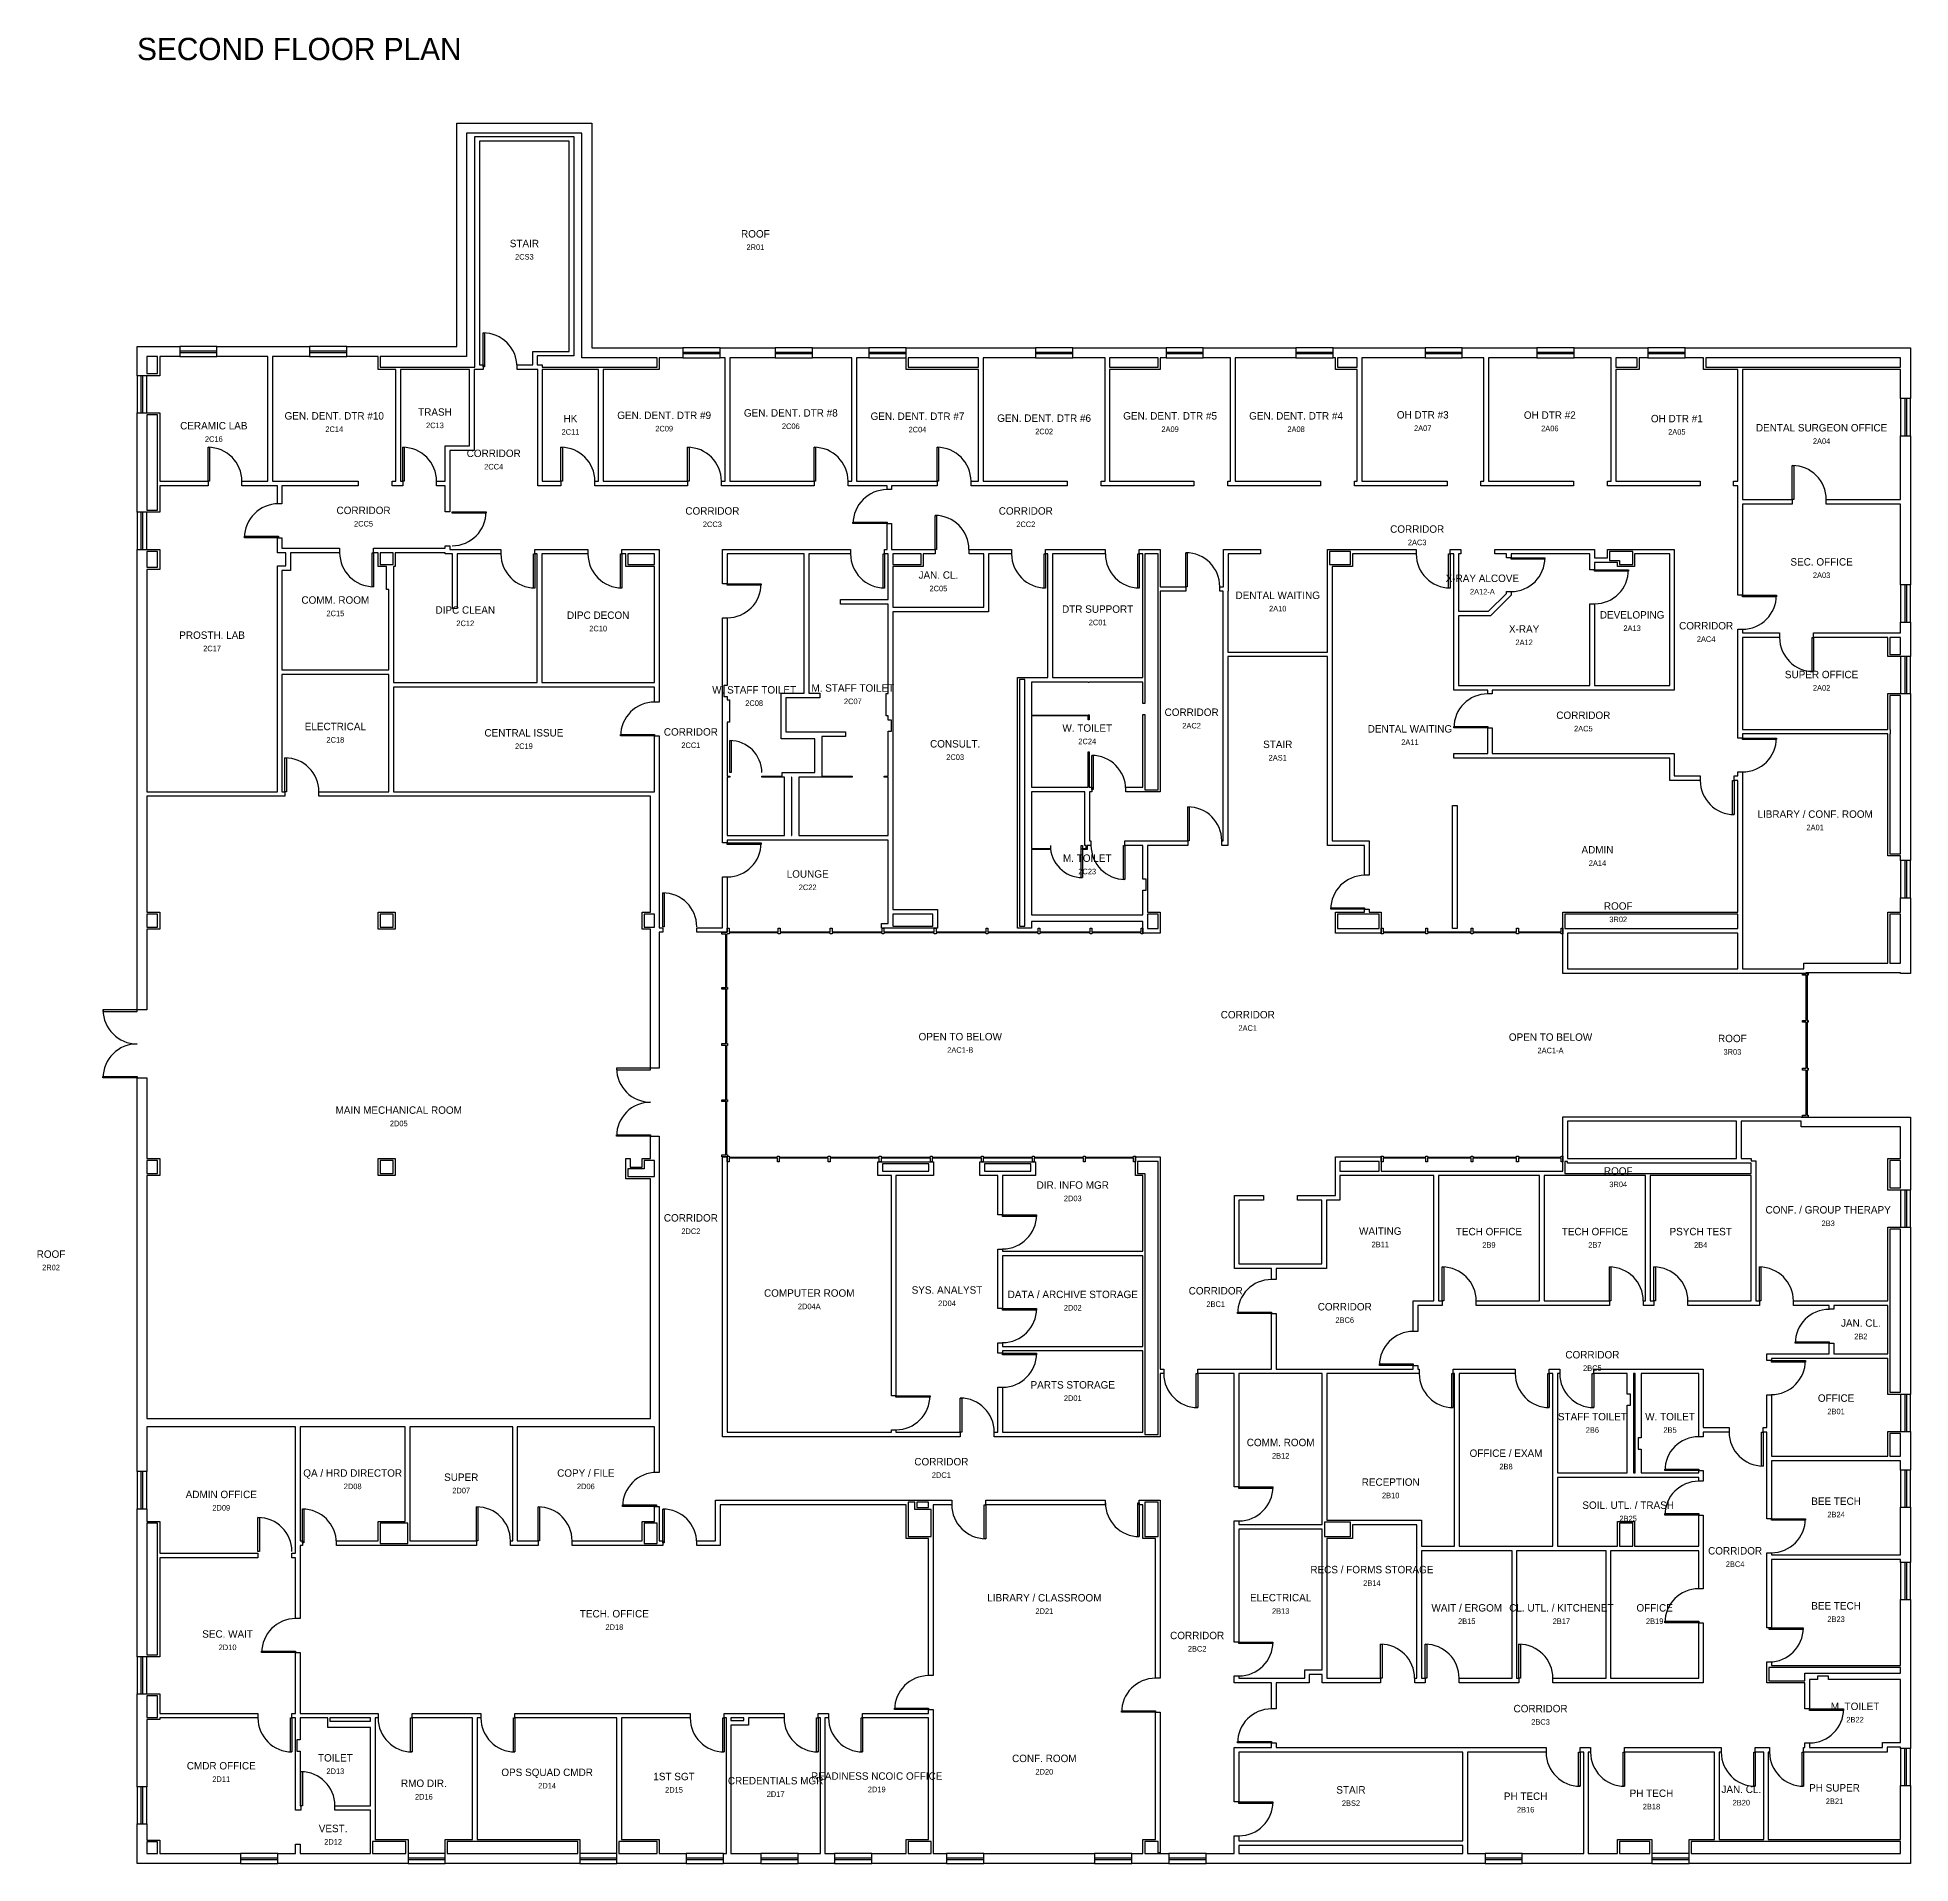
# Model space of a CAD drawing. Header units: feet. Extents: x -3 to 173, y -219 to 194.
# Drawn here: x 7.3 to 172.8, y -219.1 to -57.8 of the extents above; entities that cross this region are included whole.
import ezdxf
from ezdxf.enums import TextEntityAlignment as Align

# ---------------------------------------------------------------- set-up
doc = ezdxf.new("R2010")
doc.units = ezdxf.units.FT
for name, color, linetype in [('A-ANNO-TTLB', 7, 'Continuous'), ('A-AREA-IDEN', 7, 'Continuous'), ('A-DOOR', 7, 'Continuous'), ('A-GLAZ', 7, 'Continuous'), ('A-GLAZ-CURT', 7, 'Continuous'), ('A-WALL', 7, 'Continuous')]:
    doc.layers.add(name, color=color, linetype=linetype)

msp = doc.modelspace()

# ---------------------------------------------------------------- texts
at = {"layer": 'A-ANNO-TTLB'}
msp.add_text('SECOND FLOOR PLAN', height=1.9685, dxfattribs=at).set_placement((16.08, -58.78), align=Align.MIDDLE_LEFT)
at = {"layer": 'A-AREA-IDEN'}
for s, height, p in [('STAIR', 0.656, (50.3, -75.96)), ('ROOF', 0.656, (70.71, -75.11)), ('2R01', 0.492, (70.71, -76.29)), ('2CS3', 0.492, (50.3, -77.14)), ('GEN. DENT. DTR #10', 0.6562, (33.5, -91.19)), ('TRASH', 0.656, (42.4, -90.85)), ('GEN. DENT. DTR #9', 0.6562, (62.65, -91.14)), ('GEN. DENT. DTR #8', 0.6562, (73.84, -90.93)), ('GEN. DENT. DTR #7', 0.6562, (85.03, -91.22)), ('GEN. DENT. DTR #5', 0.6562, (107.35, -91.19)), ('GEN. DENT. DTR #4', 0.6562, (118.48, -91.19)), ('OH DTR #3', 0.656, (129.67, -91.1)), ('OH DTR #2', 0.656, (140.9, -91.12)), ('CERAMIC LAB', 0.6562, (22.86, -92.06)), ('2C14', 0.492, (33.5, -92.37)), ('2C13', 0.492, (42.4, -92.03)), ('2C11', 0.492, (54.37, -92.61)), ('HK', 0.656, (54.37, -91.43)), ('2C09', 0.492, (62.65, -92.32)), ('2C06', 0.492, (73.84, -92.11)), ('2C04', 0.492, (85.03, -92.4)), ('GEN. DENT. DTR #6', 0.6562, (96.22, -91.39)), ('2C02', 0.492, (96.22, -92.57)), ('2A09', 0.492, (107.35, -92.37)), ('2A08', 0.492, (118.48, -92.37)), ('2A07', 0.492, (129.67, -92.28)), ('2A06', 0.492, (140.9, -92.3)), ('OH DTR #1', 0.656, (152.12, -91.43)), ('2A05', 0.492, (152.12, -92.61)), ('DENTAL SURGEON OFFICE', 0.6562, (164.91, -92.24)), ('2C16', 0.492, (22.86, -93.24)), ('CORRIDOR', 0.656, (47.59, -94.5)), ('2A04', 0.492, (164.91, -93.42)), ('2CC4', 0.492, (47.59, -95.68)), ('CORRIDOR', 0.656, (36.09, -99.54)), ('CORRIDOR', 0.656, (66.91, -99.59)), ('CORRIDOR', 0.656, (94.6, -99.59)), ('2CC5', 0.492, (36.09, -100.72)), ('2CC3', 0.492, (66.91, -100.77)), ('2CC2', 0.492, (94.6, -100.77)), ('CORRIDOR', 0.656, (129.18, -101.19)), ('2AC3', 0.492, (129.18, -102.37)), ('SEC. OFFICE', 0.6562, (164.91, -104.09)), ('JAN. CL.', 0.656, (86.88, -105.25)), ('X-RAY ALCOVE', 0.6562, (134.94, -105.54)), ('2A03', 0.492, (164.91, -105.27)), ('COMM. ROOM', 0.656, (33.6, -107.46)), ('2C05', 0.492, (86.88, -106.44)), ('DENTAL WAITING', 0.6562, (116.86, -107.04)), ('2A12-A', 0.492, (134.94, -106.72)), ('2C15', 0.492, (33.6, -108.64)), ('DIPC CLEAN', 0.656, (45.08, -108.34)), ('DIPC DECON', 0.656, (56.82, -108.8)), ('DTR SUPPORT', 0.6562, (100.95, -108.26)), ('2C01', 0.492, (100.95, -109.44)), ('2A10', 0.492, (116.86, -108.22)), ('DEVELOPING', 0.656, (148.17, -108.77)), ('PROSTH. LAB', 0.6562, (22.71, -110.56)), ('2C12', 0.492, (45.08, -109.52)), ('2C10', 0.492, (56.82, -109.98)), ('X-RAY', 0.656, (138.63, -110.02)), ('2A13', 0.492, (148.17, -109.95)), ('CORRIDOR', 0.656, (154.71, -109.73)), ('2AC4', 0.492, (154.71, -110.91)), ('2C17', 0.492, (22.71, -111.74)), ('2A12', 0.492, (138.63, -111.2)), ('SUPER OFFICE', 0.6562, (164.91, -114.04)), ('W. STAFF TOILET', 0.6562, (70.6, -115.39)), ('M. STAFF TOILET', 0.6562, (79.32, -115.23)), ('2A02', 0.492, (164.91, -115.22)), ('2C08', 0.492, (70.6, -116.57)), ('2C07', 0.492, (79.32, -116.41)), ('CORRIDOR', 0.656, (109.25, -117.37)), ('CORRIDOR', 0.656, (143.86, -117.64)), ('ELECTRICAL', 0.656, (33.6, -118.63)), ('CENTRAL ISSUE', 0.6562, (50.26, -119.19)), ('CORRIDOR', 0.656, (65.01, -119.11)), ('W. TOILET', 0.656, (100.03, -118.77)), ('2AC2', 0.492, (109.25, -118.56)), ('DENTAL WAITING', 0.6562, (128.54, -118.84)), ('2AC5', 0.492, (143.86, -118.82)), ('2C18', 0.492, (33.6, -119.81)), ('2C19', 0.492, (50.26, -120.37)), ('2CC1', 0.492, (65.01, -120.29)), ('CONSULT.', 0.656, (88.36, -120.16)), ('2C24', 0.492, (100.03, -119.95)), ('STAIR', 0.656, (116.86, -120.21)), ('2A11', 0.492, (128.54, -120.02)), ('2C03', 0.492, (88.36, -121.34)), ('2AS1', 0.492, (116.86, -121.39)), ('LIBRARY / CONF. ROOM', 0.6562, (164.34, -126.37)), ('2A01', 0.492, (164.34, -127.55)), ('M. TOILET', 0.656, (100.03, -130.26)), ('ADMIN', 0.656, (145.11, -129.52)), ('2A14', 0.492, (145.11, -130.7)), ('LOUNGE', 0.656, (75.33, -131.66)), ('2C23', 0.492, (100.03, -131.44)), ('2C22', 0.492, (75.33, -132.84)), ('ROOF', 0.656, (146.94, -134.49)), ('3R02', 0.492, (146.94, -135.67)), ('CORRIDOR', 0.656, (114.21, -144.09)), ('2AC1', 0.492, (114.21, -145.27)), ('OPEN TO BELOW', 0.6562, (88.81, -146.03)), ('2AC1-B', 0.492, (88.81, -147.21)), ('OPEN TO BELOW', 0.6562, (140.96, -146.07)), ('2AC1-A', 0.492, (140.96, -147.25)), ('ROOF', 0.656, (157.03, -146.19)), ('3R03', 0.492, (157.03, -147.38)), ('MAIN MECHANICAL ROOM', 0.6562, (39.2, -152.52)), ('2D05', 0.492, (39.2, -153.7)), ('DIR. INFO MGR', 0.6562, (98.75, -159.14)), ('ROOF', 0.656, (146.94, -157.9)), ('3R04', 0.492, (146.94, -159.08)), ('2D03', 0.492, (98.75, -160.32)), ('CORRIDOR', 0.656, (65.01, -162.04)), ('CONF. / GROUP THERAPY', 0.6562, (165.49, -161.33)), ('2DC2', 0.492, (65.01, -163.22)), ('WAITING', 0.656, (125.92, -163.21)), ('TECH OFFICE', 0.6562, (135.52, -163.25)), ('TECH OFFICE', 0.6562, (144.88, -163.25)), ('PSYCH TEST', 0.656, (154.23, -163.25)), ('2B3', 0.492, (165.49, -162.52)), ('ROOF', 0.656, (8.48, -165.24)), ('2B11', 0.492, (125.92, -164.39)), ('2B9', 0.492, (135.52, -164.43)), ('2B7', 0.492, (144.88, -164.43)), ('2B4', 0.492, (154.23, -164.43)), ('2R02', 0.492, (8.48, -166.42)), ('COMPUTER ROOM', 0.6562, (75.47, -168.68)), ('SYS. ANALYST', 0.6562, (87.64, -168.41)), ('DATA / ARCHIVE STORAGE', 0.6562, (98.75, -168.8)), ('CORRIDOR', 0.656, (111.38, -168.48)), ('2D04A', 0.492, (75.47, -169.86)), ('2D04', 0.492, (87.64, -169.59)), ('2D02', 0.492, (98.75, -169.98)), ('2BC1', 0.492, (111.38, -169.66)), ('CORRIDOR', 0.656, (122.78, -169.89)), ('2BC6', 0.492, (122.78, -171.07)), ('JAN. CL.', 0.656, (168.38, -171.33)), ('2B2', 0.492, (168.38, -172.51)), ('CORRIDOR', 0.656, (144.66, -174.13)), ('2BC5', 0.492, (144.66, -175.31)), ('PARTS STORAGE', 0.6562, (98.75, -176.79)), ('2D01', 0.492, (98.75, -177.97)), ('OFFICE', 0.656, (166.19, -177.96)), ('STAFF TOILET', 0.6562, (144.66, -179.6)), ('W. TOILET', 0.656, (151.52, -179.6)), ('2B01', 0.492, (166.19, -179.14)), ('COMM. ROOM', 0.656, (117.12, -181.88)), ('2B6', 0.492, (144.66, -180.78)), ('2B5', 0.492, (151.52, -180.78)), ('CORRIDOR', 0.656, (87.14, -183.58)), ('2B12', 0.492, (117.12, -183.06)), ('OFFICE / EXAM', 0.6562, (137.03, -182.83)), ('QA / HRD DIRECTOR', 0.6562, (35.13, -184.58)), ('SUPER', 0.656, (44.72, -184.95)), ('COPY / FILE', 0.6562, (55.73, -184.58)), ('2DC1', 0.492, (87.14, -184.76)), ('RECEPTION', 0.656, (126.84, -185.38)), ('2B8', 0.492, (137.03, -184.01)), ('ADMIN OFFICE', 0.6562, (23.52, -186.47)), ('2D08', 0.492, (35.13, -185.76)), ('2D07', 0.492, (44.72, -186.13)), ('2D06', 0.492, (55.73, -185.76)), ('2B10', 0.492, (126.84, -186.56)), ('BEE TECH', 0.656, (166.19, -187.07)), ('2D09', 0.492, (23.52, -187.65)), ('SOIL. UTL. / TRASH', 0.6562, (147.82, -187.42)), ('2B25', 0.492, (147.82, -188.6)), ('2B24', 0.492, (166.19, -188.25)), ('CORRIDOR', 0.656, (157.27, -191.45)), ('RECS / FORMS STORAGE', 0.6562, (125.18, -193.11)), ('2BC4', 0.492, (157.27, -192.63)), ('LIBRARY / CLASSROOM', 0.6562, (96.24, -195.6)), ('ELECTRICAL', 0.656, (117.12, -195.59)), ('2B14', 0.492, (125.18, -194.3)), ('TECH. OFFICE', 0.6562, (58.25, -197.01)), ('2D21', 0.492, (96.24, -196.78)), ('2B13', 0.492, (117.12, -196.77)), ('WAIT / ERGOM', 0.6562, (133.56, -196.49)), ('CL. UTL. / KITCHENET', 0.6562, (141.92, -196.49)), ('OFFICE', 0.656, (150.16, -196.49)), ('BEE TECH', 0.656, (166.19, -196.31)), ('SEC. WAIT', 0.656, (24.08, -198.8)), ('2D18', 0.492, (58.25, -198.19)), ('2B15', 0.492, (133.56, -197.67)), ('2B17', 0.492, (141.92, -197.67)), ('2B19', 0.492, (150.16, -197.67)), ('2B23', 0.492, (166.19, -197.49)), ('2D10', 0.492, (24.08, -199.98)), ('CORRIDOR', 0.656, (109.74, -198.93)), ('2BC2', 0.492, (109.74, -200.11)), ('CORRIDOR', 0.656, (140.08, -205.39)), ('M. TOILET', 0.656, (167.87, -205.19)), ('2BC3', 0.492, (140.08, -206.57)), ('2B22', 0.492, (167.87, -206.37)), ('CMDR OFFICE', 0.6562, (23.52, -210.44)), ('TOILET', 0.656, (33.6, -209.74)), ('CONF. ROOM', 0.656, (96.24, -209.79)), ('2D11', 0.492, (23.52, -211.62)), ('2D13', 0.492, (33.6, -210.92)), ('RMO DIR.', 0.656, (41.42, -211.99)), ('OPS SQUAD CMDR', 0.6562, (52.31, -211.02)), ('1ST SGT', 0.656, (63.52, -211.39)), ('CREDENTIALS MGR', 0.6562, (72.5, -211.76)), ('READINESS NCOIC OFFICE', 0.6562, (81.43, -211.35)), ('2D20', 0.492, (96.24, -210.97)), ('2D16', 0.492, (41.42, -213.18)), ('2D14', 0.492, (52.31, -212.2)), ('2D15', 0.492, (63.52, -212.57)), ('2D17', 0.492, (72.5, -212.94)), ('2D19', 0.492, (81.43, -212.53)), ('STAIR', 0.656, (123.33, -212.57)), ('PH TECH', 0.656, (138.76, -213.13)), ('PH TECH', 0.656, (149.88, -212.87)), ('JAN. CL.', 0.656, (157.82, -212.52)), ('2B20', 0.492, (157.82, -213.7)), ('PH SUPER', 0.656, (166.05, -212.39)), ('2B21', 0.492, (166.05, -213.57)), ('2BS2', 0.492, (123.33, -213.75)), ('2B16', 0.492, (138.76, -214.32)), ('2B18', 0.492, (149.88, -214.05)), ('VEST.', 0.656, (33.4, -215.98)), ('2D12', 0.492, (33.4, -217.16))]:
    msp.add_text(s, height=height, dxfattribs=at).set_placement(p, align=Align.MIDDLE_CENTER)

# ---------------------------------------------------------------- linework, layer by layer
at = {"layer": 'A-DOOR'}
for points in [[(46.65, -86.86), (46.65, -83.85), (46.78, -83.85), (46.78, -86.86)], [(22.35, -96.97), (22.35, -93.97), (22.48, -93.97), (22.48, -96.97)], [(39.55, -96.97), (39.55, -93.97), (39.68, -93.97), (39.68, -96.97)], [(53.53, -96.97), (53.53, -93.97), (53.66, -93.97), (53.66, -96.97)], [(64.71, -96.97), (64.71, -93.97), (64.85, -93.97), (64.85, -96.97)], [(75.9, -96.97), (75.9, -93.97), (76.03, -93.97), (76.03, -96.97)], [(86.76, -96.97), (86.76, -93.97), (86.89, -93.97), (86.89, -96.97)], [(162.32, -98.58), (162.32, -95.58), (162.45, -95.58), (162.45, -98.58)], [(43.92, -99.66), (46.92, -99.66), (46.92, -99.79), (43.92, -99.79)], [(82.34, -100.71), (79.33, -100.71), (79.33, -100.58), (82.34, -100.58)], [(86.58, -102.99), (86.58, -99.99), (86.72, -99.99), (86.72, -102.99)], [(28.57, -101.96), (25.57, -101.96), (25.57, -101.83), (28.57, -101.83)], [(36.98, -103.28), (36.98, -106.28), (36.84, -106.28), (36.84, -103.28)], [(51.23, -103.39), (51.23, -106.4), (51.1, -106.4), (51.1, -103.39)], [(58.92, -103.39), (58.92, -106.4), (58.79, -106.4), (58.79, -103.39)], [(82.12, -103.39), (82.12, -106.4), (81.99, -106.4), (81.99, -103.39)], [(96.35, -103.39), (96.35, -106.4), (96.21, -106.4), (96.21, -103.39)], [(104.63, -103.39), (104.63, -106.4), (104.49, -106.4), (104.49, -103.39)], [(108.74, -106.28), (108.74, -103.28), (108.87, -103.28), (108.87, -106.28)], [(132.09, -103.39), (132.09, -106.4), (131.96, -106.4), (131.96, -103.39)], [(137.47, -103.72), (140.47, -103.72), (140.47, -103.85), (137.47, -103.85)], [(144.85, -104.79), (147.85, -104.79), (147.85, -104.92), (144.85, -104.92)], [(68.22, -106.02), (71.22, -106.02), (71.22, -106.15), (68.22, -106.15)], [(157.92, -107.04), (160.92, -107.04), (160.92, -107.17), (157.92, -107.17)], [(164.2, -110.78), (164.2, -113.78), (164.07, -113.78), (164.07, -110.78)], [(135.42, -118.75), (132.41, -118.75), (132.41, -118.62), (135.42, -118.62)], [(61.8, -119.47), (58.8, -119.47), (58.8, -119.34), (61.8, -119.34)], [(68.44, -122.71), (68.44, -119.87), (68.57, -119.87), (68.57, -122.71)], [(157.92, -119.65), (160.92, -119.65), (160.92, -119.78), (157.92, -119.78)], [(29.15, -124.4), (29.15, -121.4), (29.28, -121.4), (29.28, -124.4)], [(100.43, -124.19), (100.43, -121.19), (100.56, -121.19), (100.56, -124.19)], [(157.19, -123.41), (157.19, -126.41), (157.05, -126.41), (157.05, -123.41)], [(108.91, -128.73), (108.91, -125.73), (109.04, -125.73), (109.04, -128.73)], [(68.22, -128.92), (71.22, -128.92), (71.22, -129.05), (68.22, -129.05)], [(99.61, -129.14), (99.61, -131.97), (99.48, -131.97), (99.48, -129.14)], [(103.36, -129.14), (103.36, -132.14), (103.23, -132.14), (103.23, -129.14)], [(62.53, -136.33), (62.53, -133.33), (62.66, -133.33), (62.66, -136.33)], [(124.54, -134.78), (121.54, -134.78), (121.54, -134.65), (124.54, -134.65)], [(16.08, -143.67), (13.07, -143.67), (13.07, -143.8), (16.08, -143.8)], [(61.45, -148.82), (58.45, -148.82), (58.45, -148.95), (61.45, -148.95)], [(16.08, -149.67), (13.07, -149.67), (13.07, -149.54), (16.08, -149.54)], [(61.45, -154.82), (58.45, -154.82), (58.45, -154.69), (61.45, -154.69)], [(92.55, -161.78), (95.55, -161.78), (95.55, -161.91), (92.55, -161.91)], [(131.4, -169.38), (131.4, -166.38), (131.53, -166.38), (131.53, -169.38)], [(146.16, -169.38), (146.16, -166.38), (146.3, -166.38), (146.3, -169.38)], [(150.1, -169.38), (150.1, -166.38), (150.23, -166.38), (150.23, -169.38)], [(159.42, -169.38), (159.42, -166.38), (159.55, -166.38), (159.55, -169.38)], [(92.55, -170.06), (95.55, -170.06), (95.55, -170.2), (92.55, -170.2)], [(116.31, -170.49), (113.3, -170.49), (113.3, -170.36), (116.31, -170.36)], [(165.58, -173.12), (162.58, -173.12), (162.58, -172.98), (165.58, -172.98)], [(92.55, -174), (95.55, -174), (95.55, -174.13), (92.55, -174.13)], [(128.84, -175.07), (125.84, -175.07), (125.84, -174.94), (128.84, -174.94)], [(160.48, -174.65), (163.48, -174.65), (163.48, -174.79), (160.48, -174.79)], [(109.79, -175.8), (109.79, -178.8), (109.66, -178.8), (109.66, -175.8)], [(132.36, -175.8), (132.36, -178.8), (132.23, -178.8), (132.23, -175.8)], [(140.85, -175.8), (140.85, -178.8), (140.72, -178.8), (140.72, -175.8)], [(144.78, -175.8), (144.78, -178.8), (144.65, -178.8), (144.65, -175.8)], [(83.13, -177.76), (86.14, -177.76), (86.14, -177.89), (83.13, -177.89)], [(88.81, -180.96), (88.81, -177.96), (88.94, -177.96), (88.94, -180.96)], [(159.74, -180.96), (159.74, -183.97), (159.61, -183.97), (159.61, -180.96)], [(154.06, -184.37), (151.05, -184.37), (151.05, -184.24), (154.06, -184.24)], [(113.43, -185.81), (116.43, -185.81), (116.43, -185.94), (113.43, -185.94)], [(26.76, -191.51), (26.76, -188.51), (26.89, -188.51), (26.89, -191.51)], [(30.69, -190.76), (30.69, -187.75), (30.82, -187.75), (30.82, -190.76)], [(46.07, -190.57), (46.07, -187.57), (46.2, -187.57), (46.2, -190.57)], [(51.51, -190.57), (51.51, -187.57), (51.64, -187.57), (51.64, -190.57)], [(61.98, -187.53), (58.98, -187.53), (58.98, -187.4), (61.98, -187.4)], [(62.53, -190.76), (62.53, -187.76), (62.66, -187.76), (62.66, -190.76)], [(91.06, -187.38), (91.06, -190.39), (90.93, -190.39), (90.93, -187.38)], [(104.63, -187.2), (104.63, -190.2), (104.49, -190.2), (104.49, -187.2)], [(154.06, -188.31), (151.05, -188.31), (151.05, -188.17), (154.06, -188.17)], [(160.48, -188.62), (163.48, -188.62), (163.48, -188.75), (160.48, -188.75)], [(154.06, -197.8), (151.05, -197.8), (151.05, -197.67), (154.06, -197.67)], [(160.29, -198.27), (163.29, -198.27), (163.29, -198.4), (160.29, -198.4)], [(113.43, -199.51), (116.43, -199.51), (116.43, -199.64), (113.43, -199.64)], [(125.95, -202.71), (125.95, -199.71), (126.09, -199.71), (126.09, -202.71)], [(129.89, -202.71), (129.89, -199.71), (130.02, -199.71), (130.02, -202.71)], [(138.17, -202.71), (138.17, -199.71), (138.3, -199.71), (138.3, -202.71)], [(30.09, -200.44), (27.08, -200.44), (27.08, -200.31), (30.09, -200.31)], [(29.76, -206.22), (29.76, -209.22), (29.63, -209.22), (29.63, -206.22)], [(40.38, -206.22), (40.38, -209.22), (40.25, -209.22), (40.25, -206.22)], [(49.46, -206.22), (49.46, -209.22), (49.33, -209.22), (49.33, -206.22)], [(67.95, -206.22), (67.95, -209.22), (67.82, -209.22), (67.82, -206.22)], [(76.25, -206.22), (76.25, -209.22), (76.12, -209.22), (76.12, -206.22)], [(80.18, -206.22), (80.18, -209.22), (80.05, -209.22), (80.05, -206.22)], [(86.01, -205.48), (83.01, -205.48), (83.01, -205.35), (86.01, -205.35)], [(106.06, -205.71), (103.05, -205.71), (103.05, -205.58), (106.06, -205.58)], [(163.85, -205.42), (166.85, -205.42), (166.85, -205.55), (163.85, -205.55)], [(116.31, -208.42), (113.3, -208.42), (113.3, -208.29), (116.31, -208.29)], [(143.57, -209.25), (143.57, -212.25), (143.44, -212.25), (143.44, -209.25)], [(147.5, -209.25), (147.5, -212.25), (147.37, -212.25), (147.37, -209.25)], [(159.05, -209.25), (159.05, -212.25), (158.92, -212.25), (158.92, -209.25)], [(163.32, -209.25), (163.32, -212.25), (163.19, -212.25), (163.19, -209.25)], [(30.56, -213.97), (30.56, -210.96), (30.69, -210.96), (30.69, -213.97)], [(113.43, -213.63), (116.43, -213.63), (116.43, -213.76), (113.43, -213.76)]]:
    msp.add_lwpolyline(points, close=True, dxfattribs=at)
for centre, radius, start, end in [((46.65, -86.86), 3, 0, 90), ((22.35, -96.97), 3, 0, 90), ((39.55, -96.97), 3, 0, 90), ((53.53, -96.97), 3, 0, 90), ((64.71, -96.97), 3, 0, 90), ((75.9, -96.97), 3, 0, 90), ((86.76, -96.97), 3, 0, 90), ((162.32, -98.58), 3, 0, 90), ((28.57, -101.96), 3, 90, 180), ((82.34, -100.71), 3, 90, 180), ((43.92, -99.66), 3, -90, 0), ((86.58, -102.99), 3, 0, 90), ((36.98, -103.28), 3, -180, -90), ((51.23, -103.39), 3, -180, -90), ((58.92, -103.39), 3, -180, -90), ((82.12, -103.39), 3, -180, -90), ((96.35, -103.39), 3, -180, -90), ((104.63, -103.39), 3, -180, -90), ((108.74, -106.28), 3, 0, 90), ((132.09, -103.39), 3, -180, -90), ((137.47, -103.72), 3, -90, 0), ((144.85, -104.79), 3, -90, 0), ((68.22, -106.02), 3, -90, 0), ((157.92, -107.04), 3, -90, 0), ((164.2, -110.78), 3, -180, -90), ((135.42, -118.75), 3, 90, 180), ((61.8, -119.47), 3, 90, 180), ((68.44, -122.71), 2.84, 0, 90), ((157.92, -119.65), 3, -90, 0), ((29.15, -124.4), 3, 0, 90), ((100.43, -124.19), 3, 0, 90), ((157.19, -123.41), 3, -180, -90), ((108.91, -128.73), 3, 0, 90), ((68.22, -128.92), 3, -90, 0), ((99.61, -129.14), 2.84, -180, -90), ((103.36, -129.14), 3, -180, -90), ((124.54, -134.78), 3, 90, 180), ((62.53, -136.33), 3, 0, 90), ((16.08, -143.67), 3, -180, -90), ((16.08, -149.67), 3, 90, -180), ((61.45, -148.82), 3, 180, -90), ((61.45, -154.82), 3, 90, 180), ((92.55, -161.78), 3, -90, 0), ((131.4, -169.38), 3, 0, 90), ((146.16, -169.38), 3, 0, 90), ((150.1, -169.38), 3, 0, 90), ((159.42, -169.38), 3, 0, 90), ((116.31, -170.49), 3, 90, 180), ((92.55, -170.06), 3, -90, 0), ((165.58, -173.12), 3, 90, 180), ((128.84, -175.07), 3, 90, 180), ((92.55, -174), 3, -90, 0), ((160.48, -174.65), 3, -90, 0), ((109.79, -175.8), 3, -180, -90), ((132.36, -175.8), 3, -180, -90), ((140.85, -175.8), 3, -180, -90), ((144.78, -175.8), 3, -180, -90), ((83.13, -177.76), 3, -90, 0), ((88.81, -180.96), 3, 0, 90), ((154.06, -184.37), 3, 90, 180), ((159.74, -180.96), 3, -180, -90), ((61.98, -187.53), 3, 90, 180), ((154.06, -188.31), 3, 90, 180), ((113.43, -185.81), 3, -90, 0), ((26.76, -191.51), 3, 0, 90), ((30.69, -190.76), 3, 0, 90), ((46.07, -190.57), 3, 0, 90), ((51.51, -190.57), 3, 0, 90), ((62.53, -190.76), 3, 0, 90), ((91.06, -187.38), 3, -180, -90), ((104.63, -187.2), 3, -180, -90), ((160.48, -188.62), 3, -90, 0), ((154.06, -197.8), 3, 90, 180), ((30.09, -200.44), 3, 90, 180), ((160.29, -198.27), 3, -90, 0), ((113.43, -199.51), 3, -90, 0), ((125.95, -202.71), 3, 0, 90), ((129.89, -202.71), 3, 0, 90), ((138.17, -202.71), 3, 0, 90), ((86.01, -205.48), 3, 90, 180), ((106.06, -205.71), 3, 90, 180), ((29.76, -206.22), 3, -180, -90), ((40.38, -206.22), 3, -180, -90), ((49.46, -206.22), 3, -180, -90), ((67.95, -206.22), 3, -180, -90), ((76.25, -206.22), 3, -180, -90), ((80.18, -206.22), 3, -180, -90), ((116.31, -208.42), 3, 90, 180), ((163.85, -205.42), 3, -90, 0), ((143.57, -209.25), 3, -180, -90), ((147.5, -209.25), 3, -180, -90), ((159.05, -209.25), 3, -180, -90), ((163.32, -209.25), 3, -180, -90), ((30.56, -213.97), 3, 0, 90), ((113.43, -213.63), 3, -90, 0)]:
    msp.add_arc(centre, radius, start, end, dxfattribs=at)
at = {"layer": 'A-GLAZ'}
for p, q in [((19.85, -85.45), (23.13, -85.45)), ((19.85, -85.58), (23.13, -85.58)), ((31.33, -85.45), (34.61, -85.45)), ((31.33, -85.58), (34.61, -85.58)), ((64.3, -85.56), (67.59, -85.56)), ((64.3, -85.69), (67.59, -85.69)), ((72.47, -85.56), (75.75, -85.56)), ((72.47, -85.69), (75.75, -85.69)), ((80.74, -85.56), (84.02, -85.56)), ((80.74, -85.69), (84.02, -85.69)), ((95.47, -85.56), (98.75, -85.56)), ((95.47, -85.69), (98.75, -85.69)), ((106.99, -85.56), (110.27, -85.56)), ((106.99, -85.69), (110.27, -85.69)), ((118.47, -85.56), (121.75, -85.56)), ((118.47, -85.69), (121.75, -85.69)), ((129.88, -85.56), (133.16, -85.56)), ((129.88, -85.69), (133.16, -85.69)), ((139.76, -85.56), (143.04, -85.56)), ((139.76, -85.69), (143.04, -85.69)), ((149.57, -85.56), (152.85, -85.56)), ((149.57, -85.69), (152.85, -85.69)), ((16.45, -90.92), (16.45, -87.64)), ((16.58, -90.92), (16.58, -87.64)), ((172.27, -89.66), (172.27, -92.94)), ((172.4, -89.66), (172.4, -92.94)), ((16.45, -102.99), (16.45, -99.71)), ((16.58, -102.99), (16.58, -99.71)), ((172.27, -106.13), (172.27, -109.41)), ((172.4, -106.13), (172.4, -109.41)), ((172.27, -112.44), (172.27, -115.72)), ((172.4, -112.44), (172.4, -115.72)), ((172.27, -130.48), (172.27, -133.76)), ((172.4, -130.48), (172.4, -133.76)), ((172.27, -159.58), (172.27, -162.86)), ((172.4, -159.58), (172.4, -162.86)), ((172.27, -177.63), (172.27, -180.91)), ((172.4, -177.63), (172.4, -180.91)), ((16.45, -187.73), (16.45, -184.45)), ((16.58, -187.73), (16.58, -184.45)), ((172.27, -184.33), (172.27, -187.61)), ((172.4, -184.33), (172.4, -187.61)), ((172.27, -192.47), (172.27, -195.75)), ((172.4, -192.47), (172.4, -195.75)), ((16.45, -204.09), (16.45, -200.81)), ((16.58, -204.09), (16.58, -200.81)), ((172.27, -212.19), (172.27, -208.91)), ((172.4, -212.19), (172.4, -208.91)), ((16.45, -215.58), (16.45, -212.3)), ((16.58, -215.58), (16.58, -212.3)), ((25.23, -218.57), (28.51, -218.57)), ((25.23, -218.71), (28.51, -218.71)), ((40.02, -218.57), (43.3, -218.57)), ((40.02, -218.71), (43.3, -218.71)), ((55.2, -218.57), (58.48, -218.57)), ((55.2, -218.71), (58.48, -218.71)), ((64.6, -218.57), (67.88, -218.57)), ((64.6, -218.71), (67.88, -218.71)), ((71.2, -218.57), (74.48, -218.57)), ((71.2, -218.71), (74.48, -218.71)), ((77.71, -218.57), (80.99, -218.57)), ((77.71, -218.71), (80.99, -218.71)), ((87.6, -218.57), (90.88, -218.57)), ((87.6, -218.71), (90.88, -218.71)), ((100.68, -218.57), (103.96, -218.57)), ((100.68, -218.71), (103.96, -218.71)), ((107.25, -218.57), (110.53, -218.57)), ((107.25, -218.71), (110.53, -218.71)), ((135.18, -218.57), (138.46, -218.57)), ((135.18, -218.71), (138.46, -218.71)), ((149.92, -218.57), (153.2, -218.57)), ((149.92, -218.71), (153.2, -218.71))]:
    msp.add_line(p, q, dxfattribs=at)
for points in [[(19.85, -85.95), (23.13, -85.95), (23.13, -85.07), (19.85, -85.07)], [(31.33, -85.95), (34.61, -85.95), (34.61, -85.07), (31.33, -85.07)], [(64.3, -86.06), (67.59, -86.06), (67.59, -85.19), (64.3, -85.19)], [(72.47, -86.06), (75.75, -86.06), (75.75, -85.19), (72.47, -85.19)], [(80.74, -86.06), (84.02, -86.06), (84.02, -85.19), (80.74, -85.19)], [(95.47, -86.06), (98.75, -86.06), (98.75, -85.19), (95.47, -85.19)], [(106.99, -86.06), (110.27, -86.06), (110.27, -85.19), (106.99, -85.19)], [(118.47, -86.06), (121.75, -86.06), (121.75, -85.19), (118.47, -85.19)], [(129.88, -86.06), (133.16, -86.06), (133.16, -85.19), (129.88, -85.19)], [(139.76, -86.06), (143.04, -86.06), (143.04, -85.19), (139.76, -85.19)], [(149.57, -86.06), (152.85, -86.06), (152.85, -85.19), (149.57, -85.19)], [(16.95, -90.92), (16.95, -87.64), (16.08, -87.64), (16.08, -90.92)], [(171.89, -89.66), (171.89, -92.94), (172.77, -92.94), (172.77, -89.66)], [(16.95, -102.99), (16.95, -99.71), (16.08, -99.71), (16.08, -102.99)], [(171.89, -106.13), (171.89, -109.41), (172.77, -109.41), (172.77, -106.13)], [(171.89, -112.44), (171.89, -115.72), (172.77, -115.72), (172.77, -112.44)], [(171.89, -130.48), (171.89, -133.76), (172.77, -133.76), (172.77, -130.48)], [(171.89, -159.58), (171.89, -162.86), (172.77, -162.86), (172.77, -159.58)], [(171.89, -177.63), (171.89, -180.91), (172.77, -180.91), (172.77, -177.63)], [(16.95, -187.73), (16.95, -184.45), (16.08, -184.45), (16.08, -187.73)], [(171.89, -184.33), (171.89, -187.61), (172.77, -187.61), (172.77, -184.33)], [(171.89, -192.47), (171.89, -195.75), (172.77, -195.75), (172.77, -192.47)], [(16.95, -204.09), (16.95, -200.81), (16.08, -200.81), (16.08, -204.09)], [(172.77, -212.19), (172.77, -208.91), (171.89, -208.91), (171.89, -212.19)], [(16.95, -215.58), (16.95, -212.3), (16.08, -212.3), (16.08, -215.58)], [(25.23, -219.08), (28.51, -219.08), (28.51, -218.2), (25.23, -218.2)], [(40.02, -219.08), (43.3, -219.08), (43.3, -218.2), (40.02, -218.2)], [(55.2, -219.08), (58.48, -219.08), (58.48, -218.2), (55.2, -218.2)], [(64.6, -219.08), (67.88, -219.08), (67.88, -218.2), (64.6, -218.2)], [(71.2, -219.08), (74.48, -219.08), (74.48, -218.2), (71.2, -218.2)], [(77.71, -219.08), (80.99, -219.08), (80.99, -218.2), (77.71, -218.2)], [(87.6, -219.08), (90.88, -219.08), (90.88, -218.2), (87.6, -218.2)], [(100.68, -219.08), (103.96, -219.08), (103.96, -218.2), (100.68, -218.2)], [(107.25, -219.08), (110.53, -219.08), (110.53, -218.2), (107.25, -218.2)], [(135.18, -219.08), (138.46, -219.08), (138.46, -218.2), (135.18, -218.2)], [(149.92, -219.08), (153.2, -219.08), (153.2, -218.2), (149.92, -218.2)]]:
    msp.add_lwpolyline(points, close=True, dxfattribs=at)
at = {"layer": 'A-GLAZ-CURT'}
for points in [[(72.65, -156.68), (72.65, -156.6), (72.73, -156.6), (72.81, -156.6), (72.81, -156.68), (74.98, -156.68), (77.15, -156.68), (77.15, -156.6), (77.24, -156.6), (77.32, -156.6), (77.32, -156.68), (79.49, -156.68), (81.66, -156.68), (81.66, -156.6), (81.74, -156.6), (81.83, -156.6), (81.83, -156.68), (84, -156.68), (86.17, -156.68), (86.17, -156.6), (86.25, -156.6), (86.33, -156.6), (86.33, -156.68), (88.51, -156.68), (90.68, -156.68), (90.68, -156.6), (90.76, -156.6), (90.84, -156.6), (90.84, -156.68), (93.01, -156.68), (95.18, -156.68), (95.18, -156.6), (95.27, -156.6), (95.35, -156.6), (95.35, -156.68), (97.52, -156.68), (99.69, -156.68), (99.69, -156.6), (99.77, -156.6), (99.86, -156.6), (99.86, -156.68), (101.99, -156.68), (104.12, -156.68), (104.12, -156.6), (104.2, -156.6), (104.28, -156.6), (104.28, -156.85), (104.28, -157.09), (104.2, -157.09), (104.12, -157.09), (104.12, -156.85), (104.12, -156.77), (101.99, -156.77), (99.86, -156.77), (99.86, -156.85), (99.86, -157.09), (99.77, -157.09), (99.69, -157.09), (99.69, -156.85), (99.69, -156.77), (97.52, -156.77), (95.35, -156.77), (95.35, -156.85), (95.35, -157.09), (95.27, -157.09), (95.18, -157.09), (95.18, -156.85), (95.18, -156.77), (93.01, -156.77), (90.84, -156.77), (90.84, -156.85), (90.84, -157.09), (90.76, -157.09), (90.68, -157.09), (90.68, -156.85), (90.68, -156.77), (88.51, -156.77), (86.33, -156.77), (86.33, -156.85), (86.33, -157.09), (86.25, -157.09), (86.17, -157.09), (86.17, -156.85), (86.17, -156.77), (84, -156.77), (81.83, -156.77), (81.83, -156.85), (81.83, -157.09), (81.74, -157.09), (81.66, -157.09), (81.66, -156.85), (81.66, -156.77), (79.49, -156.77), (77.32, -156.77), (77.32, -156.85), (77.32, -157.09), (77.24, -157.09), (77.15, -157.09), (77.15, -156.85), (77.15, -156.77), (74.98, -156.77), (72.81, -156.77), (72.81, -156.85), (72.81, -157.09), (72.73, -157.09), (72.65, -157.09), (72.65, -156.85), (72.65, -156.77), (70.52, -156.77), (68.39, -156.77), (68.39, -156.85), (68.39, -157.09), (68.3, -157.09), (68.22, -157.09), (68.22, -156.85), (68.22, -156.64), (68.01, -156.64), (67.76, -156.64), (67.76, -156.56), (67.76, -156.48), (68.01, -156.48), (68.09, -156.48), (68.09, -154.12), (68.09, -151.77), (68.01, -151.77), (67.76, -151.77), (67.76, -151.69), (67.76, -151.6), (68.01, -151.6), (68.09, -151.6), (68.09, -149.21), (68.09, -146.81), (68.01, -146.81), (67.76, -146.81), (67.76, -146.73), (67.76, -146.65), (68.01, -146.65), (68.09, -146.65), (68.09, -144.25), (68.09, -141.85), (68.01, -141.85), (67.76, -141.85), (67.76, -141.77), (67.76, -141.69), (68.01, -141.69), (68.09, -141.69), (68.09, -139.33), (68.09, -136.98), (68.01, -136.98), (67.76, -136.98), (67.76, -136.9), (67.76, -136.81), (68.01, -136.81), (68.21, -136.81), (68.21, -136.69), (68.21, -136.44), (68.29, -136.44), (68.38, -136.44), (68.38, -136.69), (68.38, -136.77), (70.55, -136.77), (72.72, -136.77), (72.72, -136.69), (72.72, -136.44), (72.8, -136.44), (72.89, -136.44), (72.89, -136.69), (72.89, -136.77), (75.1, -136.77), (77.32, -136.77), (77.32, -136.69), (77.32, -136.44), (77.4, -136.44), (77.48, -136.44), (77.48, -136.69), (77.48, -136.77), (79.69, -136.77), (81.91, -136.77), (81.91, -136.69), (81.91, -136.44), (81.99, -136.44), (82.07, -136.44), (82.07, -136.69), (82.07, -136.77), (84.29, -136.77), (86.5, -136.77), (86.5, -136.69), (86.5, -136.44), (86.58, -136.44), (86.67, -136.44), (86.67, -136.69), (86.67, -136.77), (88.88, -136.77), (91.09, -136.77), (91.09, -136.69), (91.09, -136.44), (91.18, -136.44), (91.26, -136.44), (91.26, -136.69), (91.26, -136.77), (93.47, -136.77), (95.69, -136.77), (95.69, -136.69), (95.69, -136.44), (95.77, -136.44), (95.85, -136.44), (95.85, -136.69), (95.85, -136.77), (98.06, -136.77), (100.28, -136.77), (100.28, -136.69), (100.28, -136.44), (100.36, -136.44), (100.44, -136.44), (100.44, -136.69), (100.44, -136.77), (102.62, -136.77), (104.79, -136.77), (104.79, -136.69), (104.79, -136.44), (104.87, -136.44), (104.95, -136.44), (104.95, -136.69), (104.95, -136.94), (104.87, -136.94), (104.79, -136.94), (104.79, -136.85), (102.62, -136.85), (100.44, -136.85), (100.44, -136.94), (100.36, -136.94), (100.28, -136.94), (100.28, -136.85), (98.06, -136.85), (95.85, -136.85), (95.85, -136.94), (95.77, -136.94), (95.69, -136.94), (95.69, -136.85), (93.47, -136.85), (91.26, -136.85), (91.26, -136.94), (91.18, -136.94), (91.09, -136.94), (91.09, -136.85), (88.88, -136.85), (86.67, -136.85), (86.67, -136.94), (86.58, -136.94), (86.5, -136.94), (86.5, -136.85), (84.29, -136.85), (82.07, -136.85), (82.07, -136.94), (81.99, -136.94), (81.91, -136.94), (81.91, -136.85), (79.69, -136.85), (77.48, -136.85), (77.48, -136.94), (77.4, -136.94), (77.32, -136.94), (77.32, -136.85), (75.1, -136.85), (72.89, -136.85), (72.89, -136.94), (72.8, -136.94), (72.72, -136.94), (72.72, -136.85), (70.55, -136.85), (68.38, -136.85), (68.38, -136.94), (68.29, -136.94), (68.25, -136.94), (68.25, -136.98), (68.17, -136.98), (68.17, -139.33), (68.17, -141.69), (68.25, -141.69), (68.25, -141.77), (68.25, -141.85), (68.17, -141.85), (68.17, -144.25), (68.17, -146.65), (68.25, -146.65), (68.25, -146.73), (68.25, -146.81), (68.17, -146.81), (68.17, -149.21), (68.17, -151.6), (68.25, -151.6), (68.25, -151.69), (68.25, -151.77), (68.17, -151.77), (68.17, -154.12), (68.17, -156.48), (68.25, -156.48), (68.25, -156.56), (68.25, -156.6), (68.3, -156.6), (68.39, -156.6), (68.39, -156.68), (70.52, -156.68)], [(126.17, -136.85), (126.17, -136.94), (126.09, -136.94), (126.01, -136.94), (126.01, -136.69), (126.01, -136.44), (126.09, -136.44), (126.17, -136.44), (126.17, -136.69), (126.17, -136.77), (128.06, -136.77), (129.94, -136.77), (129.94, -136.69), (129.94, -136.44), (130.02, -136.44), (130.1, -136.44), (130.1, -136.69), (130.1, -136.77), (132.03, -136.77), (133.95, -136.77), (133.95, -136.69), (133.95, -136.44), (134.03, -136.44), (134.11, -136.44), (134.11, -136.69), (134.11, -136.77), (136.04, -136.77), (137.96, -136.77), (137.96, -136.69), (137.96, -136.44), (138.04, -136.44), (138.13, -136.44), (138.13, -136.69), (138.13, -136.77), (140.01, -136.77), (141.89, -136.77), (141.89, -136.69), (141.89, -136.44), (141.97, -136.44), (142.05, -136.44), (142.05, -136.69), (142.05, -136.94), (141.97, -136.94), (141.89, -136.94), (141.89, -136.85), (140.01, -136.85), (138.13, -136.85), (138.13, -136.94), (138.04, -136.94), (137.96, -136.94), (137.96, -136.85), (136.04, -136.85), (134.11, -136.85), (134.11, -136.94), (134.03, -136.94), (133.95, -136.94), (133.95, -136.85), (132.03, -136.85), (130.1, -136.85), (130.1, -136.94), (130.02, -136.94), (129.94, -136.94), (129.94, -136.85), (128.06, -136.85)], [(163.36, -153.13), (163.22, -153.13), (163.22, -153.01), (163.22, -152.97), (163.55, -152.97), (163.55, -152.59), (163.55, -152.19), (163.55, -151.76), (163.55, -151.32), (163.55, -150.87), (163.55, -150.27), (163.55, -149.85), (163.55, -149.43), (163.55, -148.98), (163.28, -148.98), (163.22, -148.98), (163.22, -148.95), (163.22, -148.92), (163.22, -148.89), (163.22, -148.87), (163.22, -148.84), (163.22, -148.82), (163.55, -148.82), (163.55, -148.08), (163.55, -147.34), (163.55, -146.6), (163.55, -146.23), (163.55, -145.49), (163.55, -144.75), (163.28, -144.75), (163.22, -144.75), (163.22, -144.73), (163.22, -144.69), (163.22, -144.65), (163.22, -144.63), (163.22, -144.61), (163.22, -144.59), (163.28, -144.59), (163.55, -144.59), (163.55, -144.14), (163.55, -143.72), (163.55, -143.3), (163.55, -142.7), (163.55, -142.25), (163.55, -141.81), (163.55, -141.38), (163.55, -140.98), (163.55, -140.6), (163.34, -140.6), (163.22, -140.6), (163.22, -140.56), (163.22, -140.44), (163.58, -140.44), (163.72, -140.44), (163.72, -140.56), (163.72, -140.6), (163.63, -140.6), (163.63, -140.98), (163.63, -141.38), (163.63, -141.81), (163.63, -142.25), (163.63, -142.7), (163.63, -143.3), (163.63, -143.72), (163.63, -144.14), (163.63, -144.59), (163.72, -144.59), (163.72, -144.61), (163.72, -144.63), (163.72, -144.65), (163.72, -144.69), (163.72, -144.73), (163.72, -144.75), (163.63, -144.75), (163.63, -145.49), (163.63, -146.23), (163.63, -146.6), (163.63, -147.34), (163.63, -148.08), (163.63, -148.82), (163.66, -148.82), (163.72, -148.82), (163.72, -148.84), (163.72, -148.87), (163.72, -148.89), (163.72, -148.92), (163.72, -148.95), (163.72, -148.98), (163.63, -148.98), (163.63, -149.43), (163.63, -149.85), (163.63, -150.27), (163.63, -150.87), (163.63, -151.32), (163.63, -151.76), (163.63, -152.19), (163.63, -152.59), (163.63, -152.97), (163.72, -152.97), (163.72, -153.01), (163.72, -153.13)], [(126.09, -157.09), (126.01, -157.09), (126.01, -156.85), (126.01, -156.6), (126.09, -156.6), (126.17, -156.6), (126.17, -156.68), (128.06, -156.68), (129.94, -156.68), (129.94, -156.6), (130.02, -156.6), (130.1, -156.6), (130.1, -156.68), (132.03, -156.68), (133.95, -156.68), (133.95, -156.6), (134.03, -156.6), (134.11, -156.6), (134.11, -156.68), (136.04, -156.68), (137.96, -156.68), (137.96, -156.6), (138.04, -156.6), (138.13, -156.6), (138.13, -156.68), (140.01, -156.68), (141.89, -156.68), (141.89, -156.6), (141.97, -156.6), (142.05, -156.6), (142.05, -156.85), (142.05, -157.09), (141.97, -157.09), (141.89, -157.09), (141.89, -156.85), (141.89, -156.77), (140.01, -156.77), (138.13, -156.77), (138.13, -156.85), (138.13, -157.09), (138.04, -157.09), (137.96, -157.09), (137.96, -156.85), (137.96, -156.77), (136.04, -156.77), (134.11, -156.77), (134.11, -156.85), (134.11, -157.09), (134.03, -157.09), (133.95, -157.09), (133.95, -156.85), (133.95, -156.77), (132.03, -156.77), (130.1, -156.77), (130.1, -156.85), (130.1, -157.09), (130.02, -157.09), (129.94, -157.09), (129.94, -156.85), (129.94, -156.77), (128.06, -156.77), (126.17, -156.77), (126.17, -156.85), (126.17, -157.09)]]:
    msp.add_lwpolyline(points, close=True, dxfattribs=at)
at = {"layer": 'A-WALL'}
for points in [[(37.37, -85.95), (34.61, -85.95), (34.61, -85.07), (44.32, -85.07), (44.32, -65.34), (56.27, -65.34), (56.27, -85.19), (64.3, -85.19), (64.3, -86.06), (62.2, -86.06), (62.2, -87.08), (57.26, -87.08), (57.26, -96.97), (64.71, -96.97), (64.71, -97.38), (56.53, -97.38), (56.53, -96.97), (56.86, -96.97), (56.86, -87.08), (51.88, -87.08), (51.88, -96.97), (53.53, -96.97), (53.53, -97.38), (51.48, -97.38), (51.48, -87.08), (49.66, -87.08), (49.66, -86.67), (51.04, -86.67), (51.04, -85.49), (54.27, -85.49), (54.27, -66.93), (46.33, -66.93), (46.33, -86.67), (46.65, -86.67), (46.65, -87.08), (45.87, -87.08), (45.87, -94.26), (43.7, -94.26), (43.7, -99.66), (43.29, -99.66), (43.29, -97.38), (42.55, -97.38), (42.55, -96.97), (43.29, -96.97), (43.29, -93.85), (45.46, -93.85), (45.46, -87.08), (39.35, -87.08), (39.35, -96.97), (39.55, -96.97), (39.55, -97.38), (38.62, -97.38), (38.62, -96.97), (38.94, -96.97), (38.94, -87.08), (37.37, -87.08)], [(55.39, -86.06), (55.39, -66.21), (45.2, -66.21), (45.2, -85.95), (37.55, -85.95), (37.55, -86.9), (45.92, -86.9), (45.92, -66.52), (54.67, -66.52), (54.67, -85.89), (51.44, -85.89), (51.44, -86.67), (51.88, -86.67), (51.88, -86.9), (62.03, -86.9), (62.03, -86.06)], [(16.08, -85.07), (19.85, -85.07), (19.85, -85.95), (18.08, -85.95), (18.08, -87.64), (16.08, -87.64)], [(17.9, -87.46), (17.9, -85.95), (16.95, -85.95), (16.95, -87.46)], [(25.35, -96.97), (27.64, -96.97), (27.64, -85.95), (23.13, -85.95), (23.13, -85.07), (31.33, -85.07), (31.33, -85.95), (28.05, -85.95), (28.05, -96.97), (35.61, -96.97), (35.61, -97.38), (28.88, -97.38), (28.88, -98.96), (28.48, -98.96), (28.48, -97.38), (25.35, -97.38)], [(68.04, -86.06), (67.59, -86.06), (67.59, -85.19), (72.47, -85.19), (72.47, -86.06), (68.45, -86.06), (68.45, -96.97), (75.9, -96.97), (75.9, -97.38), (67.72, -97.38), (67.72, -96.97), (68.04, -96.97)], [(75.75, -85.19), (80.74, -85.19), (80.74, -86.06), (79.64, -86.06), (79.64, -96.97), (86.76, -96.97), (86.76, -97.38), (82.74, -97.38), (82.74, -97.71), (82.34, -97.71), (82.34, -97.38), (78.9, -97.38), (78.9, -96.97), (79.23, -96.97), (79.23, -86.06), (75.75, -86.06)], [(84.02, -87.08), (84.02, -85.19), (95.47, -85.19), (95.47, -86.06), (90.83, -86.06), (90.83, -96.97), (98.27, -96.97), (98.27, -97.38), (89.76, -97.38), (89.76, -96.97), (90.42, -96.97), (90.42, -87.08)], [(101.61, -86.06), (98.75, -86.06), (98.75, -85.19), (106.99, -85.19), (106.99, -86.06), (106.46, -86.06), (106.46, -87.08), (102.01, -87.08), (102.01, -96.97), (109.46, -96.97), (109.46, -97.38), (101.27, -97.38), (101.27, -96.97), (101.61, -96.97)], [(112.68, -86.06), (110.27, -86.06), (110.27, -85.19), (118.47, -85.19), (118.47, -86.06), (113.09, -86.06), (113.09, -96.97), (120.65, -96.97), (120.65, -97.38), (112.46, -97.38), (112.46, -96.97), (112.68, -96.97)], [(123.87, -96.97), (123.87, -87.08), (121.95, -87.08), (121.95, -86.06), (121.75, -86.06), (121.75, -85.19), (129.88, -85.19), (129.88, -86.06), (124.28, -86.06), (124.28, -96.97), (131.84, -96.97), (131.84, -97.38), (123.65, -97.38), (123.65, -96.97)], [(135.06, -86.06), (133.16, -86.06), (133.16, -85.19), (139.76, -85.19), (139.76, -86.06), (135.47, -86.06), (135.47, -96.97), (142.99, -96.97), (142.99, -97.38), (134.79, -97.38), (134.79, -96.97), (135.06, -96.97)], [(146, -96.97), (146.33, -96.97), (146.33, -86.06), (143.04, -86.06), (143.04, -85.19), (149.57, -85.19), (149.57, -86.06), (148.78, -86.06), (148.78, -87.08), (146.73, -87.08), (146.73, -96.97), (154.18, -96.97), (154.18, -97.38), (146, -97.38)], [(157.13, -96.97), (157.51, -96.97), (157.51, -87.08), (154.49, -87.08), (154.49, -86.06), (152.85, -86.06), (152.85, -85.19), (172.77, -85.19), (172.77, -89.66), (171.89, -89.66), (171.89, -87.08), (157.92, -87.08), (157.92, -98.58), (162.32, -98.58), (162.32, -98.98), (157.92, -98.98), (157.92, -107.04), (157.51, -107.04), (157.51, -97.38), (157.13, -97.38)], [(84.2, -86.06), (84.2, -86.9), (90.42, -86.9), (90.42, -86.06)], [(102.01, -86.9), (106.29, -86.9), (106.29, -86.06), (102.01, -86.06)], [(123.87, -86.06), (122.13, -86.06), (122.13, -86.9), (123.87, -86.9)], [(146.73, -86.9), (148.61, -86.9), (148.61, -86.06), (146.73, -86.06)], [(171.89, -86.9), (171.89, -86.06), (154.67, -86.06), (154.67, -86.9)], [(16.08, -99.71), (16.08, -90.92), (18.08, -90.92), (18.08, -96.97), (22.35, -96.97), (22.35, -97.38), (18.08, -97.38), (18.08, -99.71)], [(17.9, -91.1), (16.95, -91.1), (16.95, -99.53), (17.9, -99.53)], [(171.89, -98.98), (165.32, -98.98), (165.32, -98.58), (171.89, -98.58), (171.89, -92.94), (172.77, -92.94), (172.77, -106.13), (171.89, -106.13)], [(71.27, -123.03), (73.08, -123.03), (73.08, -122.71), (75.97, -122.71), (75.97, -119.71), (72.99, -119.71), (72.99, -115.7), (75.02, -115.7), (75.02, -103.39), (68.22, -103.39), (68.22, -106.02), (67.81, -106.02), (67.81, -102.99), (79.12, -102.99), (79.12, -103.39), (75.43, -103.39), (75.43, -115.7), (76.39, -115.7), (76.39, -116.1), (73.39, -116.1), (73.39, -119.11), (78.67, -119.11), (78.67, -119.51), (76.57, -119.51), (76.57, -123.03), (79.27, -123.03), (79.27, -123.11), (74.54, -123.11), (74.54, -128.25), (82.45, -128.25), (82.45, -123.11), (82.1, -123.11), (82.1, -123.03), (82.45, -123.03), (82.45, -119.05), (82.74, -119.05), (82.74, -118.07), (82.45, -118.07), (82.45, -117.69), (82.25, -117.69), (82.25, -115.72), (82.45, -115.72), (82.45, -107.82), (78.22, -107.82), (78.22, -107.42), (82.45, -107.42), (82.45, -103.39), (82.12, -103.39), (82.12, -102.99), (82.34, -102.99), (82.34, -100.71), (82.74, -100.71), (82.74, -102.99), (86.58, -102.99), (86.58, -103.39), (85.53, -103.39), (85.53, -104.5), (82.85, -104.5), (82.85, -108.09), (90.9, -108.09), (90.9, -103.39), (89.59, -103.39), (89.59, -102.99), (93.34, -102.99), (93.34, -103.39), (91.31, -103.39), (91.31, -108.5), (82.85, -108.5), (82.85, -134.79), (86.79, -134.79), (86.79, -136.44), (81.86, -136.44), (81.86, -136.04), (82.45, -136.04), (82.45, -128.66), (68.22, -128.66), (68.22, -128.92), (67.81, -128.92), (67.81, -109.02), (68.22, -109.02), (68.22, -115.01), (67.93, -115.01), (67.93, -115.99), (68.22, -115.99), (68.22, -116.27), (68.42, -116.27), (68.42, -118.24), (68.22, -118.24), (68.22, -123.03), (68.44, -123.03), (68.44, -123.11), (68.22, -123.11), (68.22, -128.25), (73.29, -128.25), (73.29, -123.11), (71.27, -123.11)], [(16.08, -143.67), (16.08, -102.99), (18.08, -102.99), (18.08, -104.75), (16.95, -104.75), (16.95, -124.4), (28.48, -124.4), (28.48, -104.43), (29.23, -104.43), (29.23, -103.28), (28.48, -103.28), (28.48, -101.96), (28.88, -101.96), (28.88, -102.88), (33.97, -102.88), (33.97, -103.28), (29.64, -103.28), (29.64, -104.84), (28.88, -104.84), (28.88, -113.64), (38.32, -113.64), (38.32, -106.52), (38.12, -106.52), (38.12, -104.5), (37.37, -104.5), (37.37, -103.28), (36.98, -103.28), (36.98, -102.88), (43.29, -102.88), (43.29, -102.66), (43.7, -102.66), (43.7, -102.99), (48.23, -102.99), (48.23, -103.39), (44.36, -103.39), (44.36, -108.2), (43.95, -108.2), (43.95, -103.39), (43.29, -103.39), (43.29, -103.28), (38.88, -103.28), (38.88, -104.5), (38.73, -104.5), (38.73, -114.75), (51.43, -114.75), (51.43, -103.39), (51.23, -103.39), (51.23, -102.99), (55.92, -102.99), (55.92, -103.39), (51.84, -103.39), (51.84, -114.75), (61.8, -114.75), (61.8, -104.5), (59.25, -104.5), (59.25, -103.39), (58.92, -103.39), (58.92, -102.99), (62.2, -102.99), (62.2, -116.47), (61.8, -116.47), (61.8, -115.16), (38.73, -115.16), (38.73, -124.4), (61.8, -124.4), (61.8, -119.47), (62.2, -119.47), (62.2, -136.41), (62.53, -136.41), (62.53, -136.81), (62.2, -136.81), (62.2, -148.82), (61.45, -148.82), (61.45, -136.55), (60.7, -136.55), (60.7, -135.04), (61.45, -135.04), (61.45, -124.8), (32.15, -124.8), (32.15, -124.4), (38.32, -124.4), (38.32, -114.04), (28.88, -114.04), (28.88, -124.4), (29.15, -124.4), (29.15, -124.8), (16.95, -124.8), (16.95, -135.04), (18.08, -135.04), (18.08, -136.55), (16.95, -136.55), (16.95, -143.67)], [(17.9, -103.16), (16.95, -103.16), (16.95, -104.57), (17.9, -104.57)], [(38.7, -104.32), (38.7, -103.28), (37.55, -103.28), (37.55, -104.32)], [(59.43, -104.32), (61.8, -104.32), (61.8, -103.39), (59.43, -103.39)], [(82.85, -103.39), (82.85, -104.32), (85.35, -104.32), (85.35, -103.39)], [(93.86, -114.31), (96.54, -114.31), (96.54, -103.39), (96.35, -103.39), (96.35, -102.99), (101.62, -102.99), (101.62, -103.39), (96.95, -103.39), (96.95, -114.31), (104.95, -114.31), (104.95, -103.39), (104.63, -103.39), (104.63, -102.99), (106.46, -102.99), (106.46, -106.28), (108.74, -106.28), (108.74, -106.69), (106.46, -106.69), (106.46, -124.41), (103.43, -124.41), (103.43, -124), (104.95, -124), (104.95, -117.57), (105.13, -117.57), (105.13, -124.23), (106.29, -124.23), (106.29, -103.39), (105.13, -103.39), (105.13, -116.59), (104.95, -116.59), (104.95, -114.71), (100.2, -114.71), (100.2, -114.75), (100.11, -114.75), (100.11, -114.71), (95.11, -114.71), (95.11, -117.62), (100.11, -117.62), (100.11, -117.59), (100.2, -117.59), (100.2, -118.03), (100.11, -118.03), (100.11, -117.7), (95.11, -117.7), (95.11, -124), (100.11, -124), (100.11, -120.87), (100.2, -120.87), (100.2, -124), (100.43, -124), (100.43, -124.41), (100.23, -124.41), (100.23, -128.73), (100.36, -128.73), (100.36, -129.14), (100.02, -129.14), (100.02, -129.5), (99.61, -129.5), (99.61, -129.41), (99.93, -129.41), (99.93, -129.14), (99.82, -129.14), (99.82, -124.41), (95.11, -124.41), (95.11, -129.41), (96.77, -129.41), (96.77, -129.5), (95.11, -129.5), (95.11, -135.26), (104.95, -135.26), (104.95, -133.09), (105.25, -133.09), (105.25, -132.11), (104.95, -132.11), (104.95, -129.14), (103.36, -129.14), (103.36, -128.73), (108.91, -128.73), (108.91, -129.14), (105.36, -129.14), (105.36, -135.04), (106.46, -135.04), (106.46, -136.89), (104.95, -136.89), (104.95, -135.86), (95.11, -135.86), (95.11, -136.44), (93.86, -136.44)], [(112.04, -106.69), (111.75, -106.69), (111.75, -106.28), (112.07, -106.28), (112.07, -102.99), (115.34, -102.99), (115.34, -103.39), (112.48, -103.39), (112.48, -106.69), (112.45, -106.69), (112.45, -112.06), (121.26, -112.06), (121.26, -102.99), (129.08, -102.99), (129.08, -103.39), (123.46, -103.39), (123.46, -104.5), (121.67, -104.5), (121.67, -128.73), (124.95, -128.73), (124.95, -131.78), (124.54, -131.78), (124.54, -129.14), (121.26, -129.14), (121.26, -112.46), (112.45, -112.46), (112.45, -129.14), (111.91, -129.14), (111.91, -128.73), (112.04, -128.73)], [(123.28, -103.16), (121.44, -103.16), (121.44, -104.32), (123.28, -104.32)], [(135.42, -115.42), (132.41, -115.42), (132.41, -103.39), (132.09, -103.39), (132.09, -102.99), (133.04, -102.99), (133.04, -103.39), (132.82, -103.39), (132.82, -108.44), (135.49, -108.44), (137.06, -106.87), (137.06, -106.72), (137.47, -106.72), (137.47, -107.04), (135.66, -108.85), (132.82, -108.85), (132.82, -115.01), (144.44, -115.01), (144.44, -107.79), (144.85, -107.79), (144.85, -115.01), (151.5, -115.01), (151.5, -103.39), (148.39, -103.39), (148.39, -104.5), (146.88, -104.5), (146.88, -104.13), (144.85, -104.13), (144.85, -104.79), (144.44, -104.79), (144.44, -103.39), (137.47, -103.39), (137.47, -103.72), (137.06, -103.72), (137.06, -103.39), (136.04, -103.39), (136.04, -102.99), (144.85, -102.99), (144.85, -103.73), (146, -103.73), (146, -102.99), (151.9, -102.99), (151.9, -115.42), (135.82, -115.42), (135.82, -115.75), (135.42, -115.75)], [(147.06, -103.96), (147.06, -104.32), (148.22, -104.32), (148.22, -103.16), (146.17, -103.16), (146.17, -103.96)], [(171.89, -130.48), (171.89, -130.05), (170.77, -130.05), (170.77, -119.29), (157.92, -119.29), (157.92, -119.65), (157.51, -119.65), (157.51, -110.04), (157.92, -110.04), (157.92, -110.37), (161.2, -110.37), (161.2, -110.78), (157.92, -110.78), (157.92, -118.89), (170.77, -118.89), (170.77, -115.72), (172.77, -115.72), (172.77, -130.48)], [(164.2, -110.78), (164.2, -110.37), (171.89, -110.37), (171.89, -109.41), (172.77, -109.41), (172.77, -112.44), (170.77, -112.44), (170.77, -110.78)], [(171.89, -110.78), (170.94, -110.78), (170.94, -112.26), (171.89, -112.26)], [(94.04, -136.27), (94.51, -136.27), (94.51, -114.48), (94.04, -114.48)], [(170.97, -118.89), (170.97, -119.29), (170.94, -119.29), (170.94, -129.87), (171.89, -129.87), (171.89, -115.89), (170.94, -115.89), (170.94, -118.89)], [(135.42, -118.75), (135.82, -118.75), (135.82, -121.03), (151.9, -121.03), (151.9, -123), (154.18, -123), (154.18, -123.41), (151.5, -123.41), (151.5, -121.44), (132.41, -121.44), (132.41, -121.03), (135.42, -121.03)], [(73.9, -123.11), (73.9, -128.25), (73.94, -128.25), (73.94, -123.11)], [(142.05, -140.44), (142.05, -135.04), (157.51, -135.04), (157.51, -123.41), (157.19, -123.41), (157.19, -123), (157.51, -123), (157.51, -122.65), (157.92, -122.65), (157.92, -140.03), (163.33, -140.03), (163.33, -139.53), (170.77, -139.53), (170.77, -135.04), (171.89, -135.04), (171.89, -133.76), (172.77, -133.76), (172.77, -140.44), (171.89, -140.44), (171.89, -140.4), (163.53, -140.4), (163.53, -140.44)], [(132.3, -136.49), (132.3, -125.62), (132.71, -125.62), (132.71, -136.49)], [(65.53, -136.41), (67.81, -136.41), (67.81, -131.92), (68.22, -131.92), (68.22, -136.41), (68.21, -136.41), (68.21, -136.81), (65.53, -136.81)], [(17.9, -136.37), (17.9, -135.22), (16.95, -135.22), (16.95, -136.37)], [(37.37, -135.04), (38.88, -135.04), (38.88, -136.55), (37.37, -136.55)], [(38.7, -136.37), (38.7, -135.22), (37.55, -135.22), (37.55, -136.37)], [(60.87, -136.37), (61.8, -136.37), (61.8, -135.22), (60.87, -135.22)], [(86.38, -136.27), (86.38, -135.2), (82.85, -135.2), (82.85, -136.27)], [(105.36, -135.22), (105.36, -136.49), (106.29, -136.49), (106.29, -135.22)], [(121.95, -136.89), (121.95, -135.04), (124.54, -135.04), (124.54, -134.78), (124.95, -134.78), (124.95, -135.04), (126.01, -135.04), (126.01, -136.89)], [(122.13, -136.49), (125.83, -136.49), (125.83, -135.22), (122.13, -135.22)], [(142.23, -136.49), (157.51, -136.49), (157.51, -135.22), (142.23, -135.22)], [(170.94, -135.22), (170.94, -139.53), (171.89, -139.53), (171.89, -135.22)], [(142.46, -140.03), (157.51, -140.03), (157.51, -136.89), (142.46, -136.89)], [(30.69, -190.57), (30.69, -190.98), (30.49, -190.98), (30.49, -197.44), (30.09, -197.44), (30.09, -192.08), (29.76, -192.08), (29.76, -191.67), (30.09, -191.67), (30.09, -180.51), (16.95, -180.51), (16.95, -184.45), (16.08, -184.45), (16.08, -149.67), (16.95, -149.67), (16.95, -156.79), (18.08, -156.79), (18.08, -158.3), (16.95, -158.3), (16.95, -179.76), (61.45, -179.76), (61.45, -158.58), (59.25, -158.58), (59.25, -156.79), (59.66, -156.79), (59.66, -157.55), (60.7, -157.55), (60.7, -156.79), (61.45, -156.79), (61.45, -154.82), (62.2, -154.83), (62.2, -184.53), (61.8, -184.53), (61.8, -180.51), (49.67, -180.51), (49.67, -190.57), (51.51, -190.57), (51.51, -190.98), (49.07, -190.98), (49.07, -190.57), (49.27, -190.57), (49.27, -180.51), (40.17, -180.51), (40.17, -190.57), (46.07, -190.57), (46.07, -190.98), (33.69, -190.98), (33.69, -190.57), (37.37, -190.57), (37.37, -188.85), (39.77, -188.85), (39.77, -180.51), (30.49, -180.51), (30.49, -190.57)], [(115.6, -160.07), (115.6, -160.48), (113.43, -160.48), (113.43, -166.1), (120.77, -166.1), (120.77, -160.48), (118.6, -160.48), (118.6, -160.07), (121.95, -160.07), (121.95, -156.64), (126.01, -156.64), (126.01, -157.9), (142.05, -157.9), (142.05, -153.1), (163.12, -153.1), (163.12, -153.13), (172.77, -153.13), (172.77, -159.58), (170.76, -159.58), (170.76, -156.79), (171.89, -156.79), (171.89, -154.01), (163.12, -154.01), (163.12, -153.51), (157.81, -153.51), (157.81, -156.79), (158.68, -156.79), (158.68, -157), (159.09, -157), (159.09, -169.38), (159.42, -169.38), (159.42, -169.79), (153.1, -169.79), (153.1, -169.38), (158.68, -169.38), (158.68, -158.3), (149.77, -158.3), (149.77, -169.38), (150.1, -169.38), (150.1, -169.79), (149.17, -169.79), (149.17, -169.38), (149.36, -169.38), (149.36, -158.3), (140.39, -158.3), (140.39, -169.38), (146.16, -169.38), (146.16, -169.79), (134.4, -169.79), (134.4, -169.38), (139.98, -169.38), (139.98, -158.3), (131.07, -158.3), (131.07, -169.38), (131.4, -169.38), (131.4, -169.79), (129.25, -169.79), (129.25, -172.07), (128.84, -172.07), (128.84, -169.38), (130.66, -169.38), (130.66, -158.3), (122.36, -158.3), (122.36, -160.48), (121.17, -160.48), (121.17, -166.51), (116.71, -166.51), (116.71, -167.49), (116.31, -167.49), (116.31, -166.51), (113.03, -166.51), (113.03, -160.07)], [(157.4, -153.51), (142.46, -153.51), (142.46, -156.79), (157.4, -156.79)], [(17.9, -156.97), (16.95, -156.97), (16.95, -158.13), (17.9, -158.13)], [(37.37, -156.79), (38.88, -156.79), (38.88, -158.3), (37.37, -158.3)], [(38.7, -158.13), (38.7, -156.97), (37.55, -156.97), (37.55, -158.13)], [(59.43, -157.72), (59.43, -158.4), (61.8, -158.4), (61.8, -156.97), (60.87, -156.97), (60.87, -157.72)], [(67.81, -181.37), (67.81, -156.64), (68.22, -156.64), (68.22, -180.96), (82.73, -180.96), (82.73, -180.76), (83.13, -180.76), (83.13, -180.96), (88.81, -180.96), (88.81, -181.37)], [(82.73, -158.3), (81.53, -158.3), (81.53, -157.09), (86.45, -157.09), (86.45, -158.3), (83.13, -158.3), (83.13, -177.76), (82.73, -177.76)], [(90.55, -157.09), (95.47, -157.09), (95.47, -158.3), (92.55, -158.3), (92.55, -161.78), (92.14, -161.78), (92.14, -158.3), (90.55, -158.3)], [(92.55, -180.96), (104.95, -180.96), (104.95, -173.8), (92.55, -173.8), (92.55, -174), (92.14, -174), (92.14, -173.07), (92.55, -173.07), (92.55, -173.39), (104.95, -173.39), (104.95, -165.39), (92.55, -165.39), (92.55, -170.06), (92.14, -170.06), (92.14, -164.79), (92.55, -164.79), (92.55, -164.98), (104.95, -164.98), (104.95, -158.3), (104.28, -158.3), (104.28, -156.64), (106.46, -156.64), (106.46, -175.4), (106.79, -175.4), (106.79, -175.8), (106.46, -175.8), (106.46, -181.37), (91.81, -181.37), (91.81, -180.96), (92.14, -180.96), (92.14, -177), (92.55, -177)], [(104.46, -158.13), (105.13, -158.13), (105.13, -181.19), (106.29, -181.19), (106.29, -157.05), (104.46, -157.05)], [(125.83, -157.05), (122.36, -157.05), (122.36, -157.9), (125.83, -157.9)], [(142.23, -158.13), (158.68, -158.13), (158.68, -157.2), (142.46, -157.2), (142.46, -157.05), (142.23, -157.05)], [(170.94, -159.4), (171.89, -159.4), (171.89, -156.97), (170.94, -156.97)], [(86.04, -157.9), (86.04, -157.27), (81.94, -157.27), (81.94, -157.9)], [(95.06, -157.9), (95.06, -157.27), (90.96, -157.27), (90.96, -157.9)], [(172.77, -177.63), (170.77, -177.63), (170.77, -174.46), (160.48, -174.46), (160.48, -174.65), (160.07, -174.65), (160.07, -174.05), (165.58, -174.05), (165.58, -173.12), (165.99, -173.12), (165.99, -174.05), (170.77, -174.05), (170.77, -169.79), (165.99, -169.79), (165.99, -170.11), (165.58, -170.11), (165.58, -169.79), (162.42, -169.79), (162.42, -169.38), (170.77, -169.38), (170.77, -162.86), (172.77, -162.86)], [(171.89, -177.45), (171.89, -163.04), (170.94, -163.04), (170.94, -177.45)], [(113.43, -202.71), (119.25, -202.71), (119.25, -201.97), (120.8, -201.97), (120.8, -189.55), (113.43, -189.55), (113.43, -199.51), (113.02, -199.51), (113.02, -188.81), (113.43, -188.81), (113.43, -189.14), (120.8, -189.14), (120.8, -175.8), (113.43, -175.8), (113.43, -185.81), (113.02, -185.81), (113.02, -175.8), (109.79, -175.8), (109.79, -175.4), (116.31, -175.4), (116.31, -170.49), (116.71, -170.49), (116.71, -175.4), (128.84, -175.4), (128.84, -175.07), (129.25, -175.07), (129.25, -175.4), (129.36, -175.4), (129.36, -175.8), (121.21, -175.8), (121.21, -188.75), (129.56, -188.75), (129.56, -191.05), (132.48, -191.05), (132.48, -175.8), (132.36, -175.8), (132.36, -175.4), (137.84, -175.4), (137.84, -175.8), (132.89, -175.8), (132.89, -191.05), (141.17, -191.05), (141.17, -175.8), (140.85, -175.8), (140.85, -175.4), (141.78, -175.4), (141.78, -175.8), (141.58, -175.8), (141.58, -184.57), (147.74, -184.57), (147.74, -178.6), (148.03, -178.6), (148.03, -177.62), (147.74, -177.62), (147.74, -175.8), (144.78, -175.8), (144.78, -175.4), (154.46, -175.4), (154.46, -180.56), (156.74, -180.56), (156.74, -180.96), (154.46, -180.96), (154.46, -181.37), (154.06, -181.37), (154.06, -175.8), (148.98, -175.8), (148.98, -181.48), (148.69, -181.48), (148.69, -182.46), (148.98, -182.46), (148.98, -184.57), (154.06, -184.57), (154.06, -184.37), (154.46, -184.37), (154.46, -185.3), (154.06, -185.3), (154.06, -184.98), (141.58, -184.98), (141.58, -191.05), (146.88, -191.05), (146.88, -188.85), (148.39, -188.85), (148.39, -191.05), (154.06, -191.05), (154.06, -188.31), (154.46, -188.31), (154.46, -194.8), (154.06, -194.8), (154.06, -191.45), (146.27, -191.45), (146.27, -202.71), (154.06, -202.71), (154.06, -197.8), (154.46, -197.8), (154.46, -203.12), (141.17, -203.12), (141.17, -202.71), (145.87, -202.71), (145.87, -191.45), (137.97, -191.45), (137.97, -202.71), (138.17, -202.71), (138.17, -203.12), (132.89, -203.12), (132.89, -202.71), (137.57, -202.71), (137.57, -191.45), (129.56, -191.45), (129.56, -202.71), (129.89, -202.71), (129.89, -203.12), (128.96, -203.12), (128.96, -202.71), (129.15, -202.71), (129.15, -189.16), (123.46, -189.16), (123.46, -190.36), (121.21, -190.36), (121.21, -202.71), (125.95, -202.71), (125.95, -203.12), (120.8, -203.12), (120.8, -202.38), (119.65, -202.38), (119.65, -203.12), (116.71, -203.12), (116.71, -205.42), (116.31, -205.42), (116.31, -203.12), (113.02, -203.12), (113.02, -202.51), (113.43, -202.51)], [(148.29, -175.8), (148.29, -184.57), (148.43, -184.57), (148.43, -175.8)], [(170.77, -180.92), (171.89, -180.92), (171.89, -180.91), (172.77, -180.91), (172.77, -184.33), (171.89, -184.33), (171.89, -183.5), (160.48, -183.5), (160.48, -188.62), (160.07, -188.62), (160.07, -180.96), (159.74, -180.96), (159.74, -180.56), (160.07, -180.56), (160.07, -177.66), (160.48, -177.66), (160.48, -183.09), (170.77, -183.09)], [(171.89, -181.09), (170.94, -181.09), (170.94, -183.09), (171.89, -183.09)], [(88.06, -186.98), (88.06, -187.38), (86.42, -187.38), (86.42, -202.48), (86.01, -202.48), (86.01, -190.36), (84.02, -190.36), (84.02, -187.38), (67.6, -187.38), (67.6, -190.98), (65.53, -190.98), (65.53, -190.57), (67.19, -190.57), (67.19, -186.98)], [(91.06, -186.98), (101.62, -186.98), (101.62, -187.38), (91.06, -187.38)], [(104.95, -190.36), (104.95, -187.38), (104.63, -187.38), (104.63, -186.98), (106.46, -186.98), (106.46, -202.71), (106.06, -202.71), (106.06, -190.36)], [(26.76, -192.08), (18.08, -192.08), (18.08, -200.81), (16.08, -200.81), (16.08, -187.73), (16.95, -187.73), (16.95, -188.85), (18.08, -188.85), (18.08, -191.67), (26.76, -191.67)], [(60.7, -190.57), (60.7, -188.85), (61.8, -188.85), (61.8, -187.53), (62.2, -187.53), (62.2, -190.57), (62.53, -190.57), (62.53, -190.98), (54.51, -190.98), (54.51, -190.57)], [(86.24, -187.79), (84.8, -187.79), (84.8, -187.15), (84.2, -187.15), (84.2, -190.18), (86.24, -190.18)], [(86.01, -187.15), (84.97, -187.15), (84.97, -187.62), (86.01, -187.62)], [(106.29, -187.15), (105.13, -187.15), (105.13, -190.18), (106.29, -190.18)], [(171.89, -187.61), (172.77, -187.61), (172.77, -192.47), (171.89, -192.47), (171.89, -192.23), (160.48, -192.23), (160.48, -198.27), (160.07, -198.27), (160.07, -191.62), (160.48, -191.62), (160.48, -191.82), (171.89, -191.82)], [(16.95, -200.64), (17.9, -200.64), (17.9, -189.02), (16.95, -189.02)], [(40, -190.8), (40, -189.02), (37.55, -189.02), (37.55, -190.8)], [(60.87, -190.8), (62.03, -190.8), (62.03, -189.02), (60.87, -189.02)], [(123.28, -188.93), (120.98, -188.93), (120.98, -190.18), (123.28, -190.18)], [(148.22, -189.02), (147.06, -189.02), (147.06, -191.05), (148.22, -191.05)], [(163.32, -209.25), (163.32, -208.84), (163.44, -208.84), (163.44, -208.42), (163.85, -208.42), (163.85, -208.84), (170.28, -208.84), (170.28, -208.39), (171.89, -208.39), (171.89, -202.82), (165.53, -202.82), (165.53, -202.53), (164.55, -202.53), (164.55, -202.82), (163.85, -202.82), (163.85, -205.42), (163.44, -205.42), (163.44, -203.12), (160.07, -203.12), (160.07, -201.27), (160.48, -201.27), (160.48, -201.58), (171.89, -201.58), (171.89, -195.75), (172.77, -195.75), (172.77, -208.91), (171.89, -208.91), (171.89, -208.79), (170.69, -208.79), (170.69, -209.25)], [(30.49, -218.2), (36.71, -218.2), (36.71, -214.37), (33.56, -214.37), (33.56, -213.97), (36.71, -213.97), (36.71, -207.06), (32.93, -207.06), (32.93, -206.22), (30.49, -206.22), (30.49, -208.16), (30.2, -208.16), (30.2, -209.14), (30.49, -209.14), (30.49, -213.97), (30.56, -213.97), (30.56, -214.37), (30.09, -214.37), (30.09, -206.22), (29.76, -206.22), (29.76, -205.81), (30.09, -205.81), (30.09, -200.44), (30.49, -200.44), (30.49, -205.81), (37.38, -205.81), (37.38, -206.22), (37.12, -206.22), (37.12, -216.96), (40.02, -216.96), (40.02, -219.08), (28.51, -219.08), (28.51, -218.2), (30.09, -218.2), (30.09, -217.37), (30.49, -217.37)], [(171.89, -202.27), (171.89, -201.75), (160.25, -201.75), (160.25, -202.94), (163.44, -202.94), (163.44, -202.27)], [(16.95, -212.3), (16.08, -212.3), (16.08, -204.09), (18.08, -204.09), (18.08, -205.81), (26.76, -205.81), (26.76, -206.22), (18.08, -206.22), (18.08, -206.35), (16.95, -206.35)], [(17.9, -204.27), (16.95, -204.27), (16.95, -206.18), (17.9, -206.18)], [(36.71, -206.22), (33.11, -206.22), (33.11, -206.5), (36.71, -206.5)], [(45.72, -206.22), (40.38, -206.22), (40.38, -205.81), (46.46, -205.81), (46.46, -206.22), (46.13, -206.22), (46.13, -216.96), (55.2, -216.96), (55.2, -219.08), (43.3, -219.08), (43.3, -216.96), (45.72, -216.96)], [(58.48, -206.22), (49.46, -206.22), (49.46, -205.81), (64.95, -205.81), (64.95, -206.22), (58.89, -206.22), (58.89, -216.96), (62.2, -216.96), (62.2, -218.2), (64.6, -218.2), (64.6, -219.08), (58.48, -219.08)], [(68.15, -206.22), (67.95, -206.22), (67.95, -205.81), (73.25, -205.81), (73.25, -206.22), (70.11, -206.22), (70.11, -206.86), (68.55, -206.86), (68.55, -218.2), (71.2, -218.2), (71.2, -219.08), (67.88, -219.08), (67.88, -218.2), (68.15, -218.2)], [(68.55, -206.45), (69.7, -206.45), (69.7, -206.22), (68.55, -206.22)], [(77.18, -205.81), (77.18, -206.22), (76.85, -206.22), (76.85, -218.2), (77.71, -218.2), (77.71, -219.08), (74.48, -219.08), (74.48, -218.2), (76.45, -218.2), (76.45, -206.22), (76.25, -206.22), (76.25, -205.81)], [(84.02, -216.96), (86.01, -216.96), (86.01, -206.22), (80.18, -206.22), (80.18, -205.81), (86.01, -205.81), (86.01, -205.48), (86.42, -205.48), (86.42, -218.2), (87.6, -218.2), (87.6, -219.08), (80.99, -219.08), (80.99, -218.2), (84.02, -218.2)], [(106.06, -205.71), (106.46, -205.71), (106.46, -218.14), (106.29, -218.14), (106.29, -217.14), (105.13, -217.14), (105.13, -218.2), (107.25, -218.2), (107.25, -219.08), (103.96, -219.08), (103.96, -218.2), (104.95, -218.2), (104.95, -216.96), (106.06, -216.96)], [(113.43, -216.64), (113.43, -217.08), (133.22, -217.08), (133.22, -209.25), (113.43, -209.25), (113.43, -213.63), (113.02, -213.63), (113.02, -208.84), (116.31, -208.84), (116.31, -208.42), (116.71, -208.42), (116.71, -208.84), (140.57, -208.84), (140.57, -209.25), (133.63, -209.25), (133.63, -218.2), (135.18, -218.2), (135.18, -219.08), (110.53, -219.08), (110.53, -218.2), (113.02, -218.2), (113.02, -216.64)], [(143.57, -208.84), (144.5, -208.84), (144.5, -209.25), (144.3, -209.25), (144.3, -218.2), (146.88, -218.2), (146.88, -216.96), (149.92, -216.96), (149.92, -219.08), (138.46, -219.08), (138.46, -218.2), (143.9, -218.2), (143.9, -209.25), (143.57, -209.25)], [(155.45, -216.96), (155.45, -209.25), (147.5, -209.25), (147.5, -208.84), (156.05, -208.84), (156.05, -209.25), (155.85, -209.25), (155.85, -216.96), (159.8, -216.96), (159.8, -209.25), (159.05, -209.25), (159.05, -208.84), (160.32, -208.84), (160.32, -209.25), (160.2, -209.25), (160.2, -216.96), (171.89, -216.96), (171.89, -212.19), (172.77, -212.19), (172.77, -219.08), (153.2, -219.08), (153.2, -216.96)], [(16.95, -215.58), (16.95, -217), (18.08, -217), (18.08, -218.2), (25.23, -218.2), (25.23, -219.08), (16.08, -219.08), (16.08, -215.58)], [(17.9, -218.2), (17.9, -217.17), (16.95, -217.17), (16.95, -218.2)], [(39.84, -218.2), (39.84, -217.14), (36.89, -217.14), (36.89, -218.2)], [(43.47, -217.14), (43.47, -218.2), (55.03, -218.2), (55.03, -217.14)], [(58.66, -217.14), (58.66, -218.2), (62.03, -218.2), (62.03, -217.14)], [(84.2, -217.13), (84.2, -218.2), (86.24, -218.2), (86.24, -217.13)], [(90.88, -219.08), (90.88, -218.2), (100.68, -218.2), (100.68, -219.08)], [(133.22, -218.2), (133.22, -217.48), (113.43, -217.48), (113.43, -218.2)], [(147.06, -217.14), (147.06, -218.2), (149.74, -218.2), (149.74, -217.14)], [(171.89, -218.2), (171.89, -217.14), (153.38, -217.14), (153.38, -218.2)]]:
    msp.add_lwpolyline(points, close=True, dxfattribs=at)

msp.set_redraw_order([(e.dxf.handle, doc.entitydb.next_handle()) for e in msp.query("TEXT MTEXT ATTDEF DIMENSION ARC_DIMENSION")])  # texts and dimensions are drawn at this point

doc.saveas('drawing.dxf')
